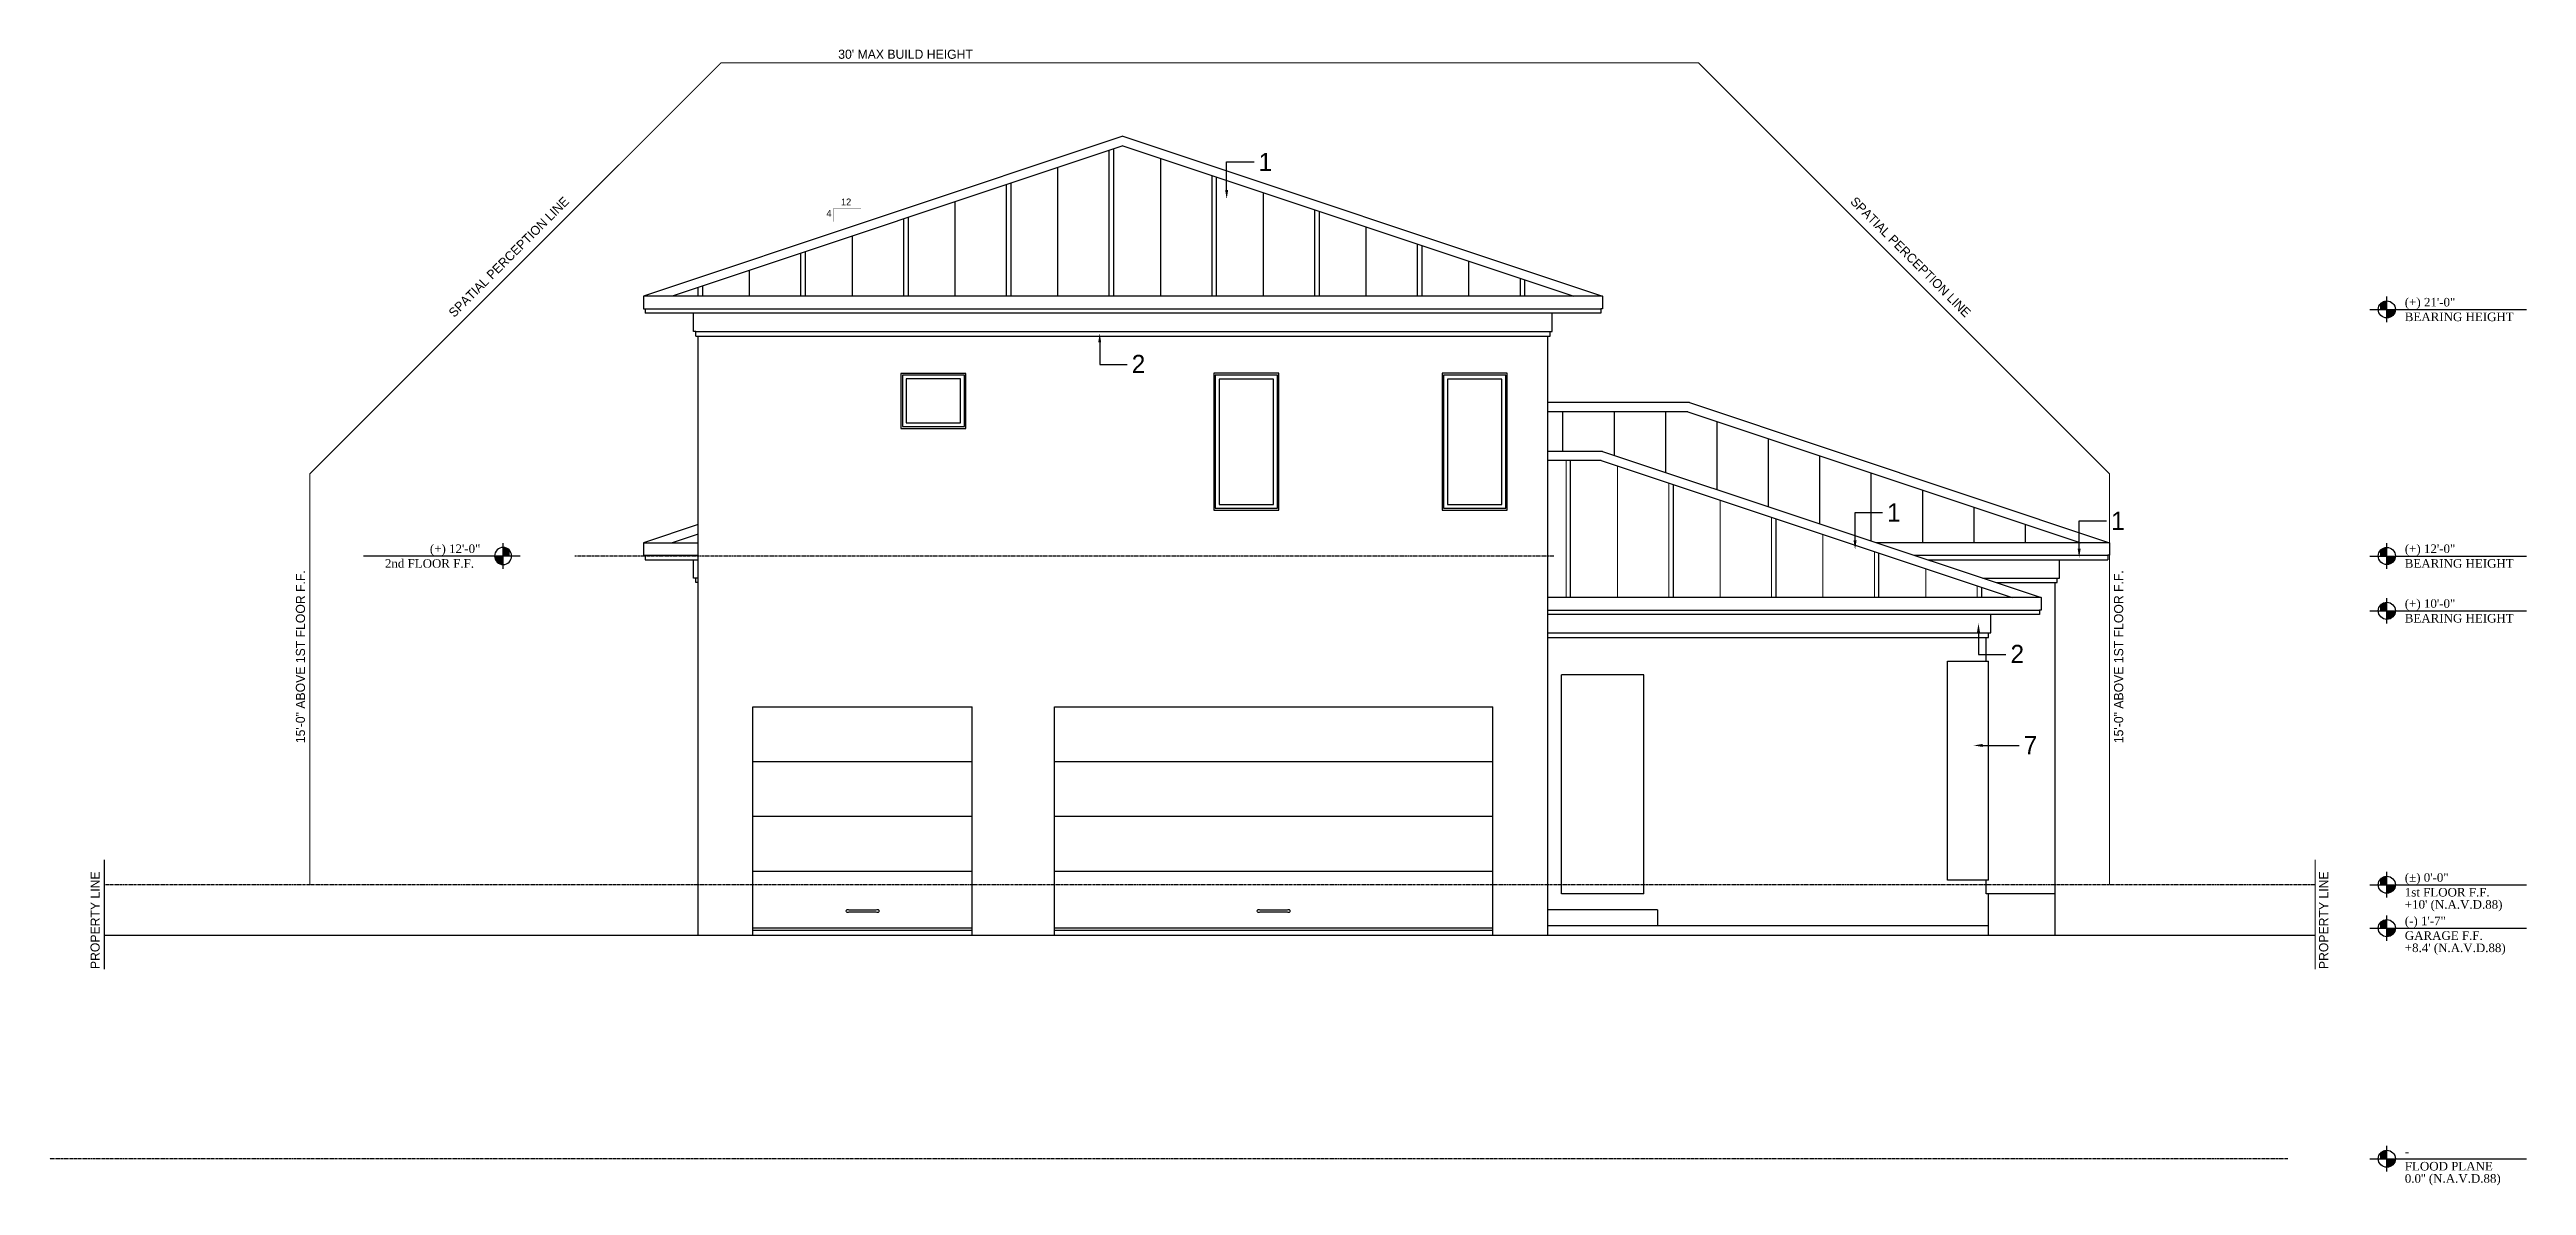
# Model space of a CAD drawing. Header units: inches. Extents: x 0 to 22102, y -19958 to 0.
# Drawn here: x 16035 to 17120, y -8508 to -8011 of the extents above; entities that cross this region are included whole.
import ezdxf
from ezdxf import colors
from ezdxf.entities.mleader import LeaderData, LeaderLine
from ezdxf.enums import TextEntityAlignment as Align
from ezdxf.math import Vec2, Vec3

# ---------------------------------------------------------------- set-up
doc = ezdxf.new("R2010")
doc.units = ezdxf.units.IN
doc.header["$MEASUREMENT"] = 0
doc.linetypes.add('CENTER', pattern=[2, 1.25, -0.25, 0.25, -0.25])
doc.linetypes.add('PHANTOM2', pattern=[1.25, 0.625, -0.125, 0.125, -0.125, 0.125, -0.125])
doc.layers.add('1', color=1, linetype='Continuous', lineweight=0)
for name, color, linetype in [('2', 2, 'Continuous'), ('3', 3, 'Continuous'), ('4', 4, 'Continuous'), ('5', 5, 'Continuous'), ('6', 6, 'Continuous'), ('8', 8, 'Continuous'), ('9', 9, 'Continuous'), ('ELEVATION NOTES', 1, 'Continuous'), ('FINISHED FLOOR', 5, 'CENTER'), ('KEY', 3, 'Continuous'), ('NOTES', 1, 'Continuous'), ('SPATIAL PERCEPTION LINE', 8, 'PHANTOM2')]:
    doc.layers.add(name, color=color, linetype=linetype)
doc.styles.add('ARCHITXT', font='BOOKOS.TTF', dxfattribs={"height": 0.078125})

msp = doc.modelspace()

# ---------------------------------------------------------------- texts
at = {"layer": 'NOTES', "insert": (16375.44943, -8076.13523), "char_height": 3, "attachment_point": 1}
msp.add_mtext_dynamic_manual_height_columns('\\pxsm1,qr;12\\P\\pq*;4', width=10.8630921, gutter_width=1, heights=[0], dxfattribs=at)
at = {"layer": 'SPATIAL PERCEPTION LINE', "char_height": 4}
for s, width, insert, attachment_point, rotation in [("30' MAX BUILD HEIGHT", 83.0984832, (16439.60348, -8010.92879), 3, 359.99417832), ('SPATIAL PERCEPTION LINE', 83.0984832, (16260.28259, -8074.97948), 3, 45), ('SPATIAL PERCEPTION LINE', 83.0984832, (16826.30828, -8074.97948), 1, 315), ('15\'-0" ABOVE 1ST FLOOR F.F.', 98.3294305, (16147.21229, -8314.67289), 7, 90), ('15\'-0" ABOVE 1ST FLOOR F.F.', 98.3294305, (16943.30835, -8314.67289), 7, 90), ('PROPERTY LINE', 98.3294305, (16053.23755, -8413.62807), 1, 90), ('PROPERTY LINE', 98.3294305, (17029.0175, -8413.62807), 1, 90)]:
    msp.add_mtext_dynamic_manual_height_columns(s, width=width, gutter_width=0.3125, heights=[0], dxfattribs=dict(at, insert=insert, attachment_point=attachment_point, rotation=rotation))

# ---------------------------------------------------------------- blocks, each defined once
blk = doc.blocks.new('ELEVATION NOTE')
for p, q in [((0, 0), (13, 0)), ((4.7, 0), (4.7, 2.7)), ((5.1, 0), (5.1, 3)), ((5.5, 0), (5.5, 3.2)), ((5.9, 0), (5.9, 3.4)), ((6.2, 0), (6.2, 3.6)), ((6.6, 0), (6.6, 3.7)), ((7, 0), (7, 3.7)), ((7.4, -5.6), (7.4, 5.6)), ((7.7, 0), (68.5, 0)), ((7.7, 0), (7.7, -3.7)), ((8.1, 0), (8.1, -3.7)), ((8.5, 0), (8.5, -3.6)), ((8.9, 0), (8.9, -3.4)), ((9.2, 0), (9.2, -3.2)), ((9.6, 0), (9.6, -3)), ((10, 0), (10, -2.7)), ((10.4, 0), (10.4, -2.2)), ((10.7, 0), (10.7, -1.6)), ((11.1, 0), (11.1, 0))]:
    blk.add_line(p, q)
blk.add_circle((7.4, 0), 3.74)
at = {"style": 'ARCHITXT'}
for p in [(15.3, 10), (15.3, 5.1)]:
    blk.add_attdef('XX', text='', height=3.75, dxfattribs=at).set_placement(p, align=Align.TOP_LEFT)
for p in [(15.3, -6.3), (15.3, -11.6)]:
    blk.add_attdef('XX', text='', height=3.75, dxfattribs=at).set_placement(p, align=Align.BOTTOM_LEFT)
blk = doc.blocks.new('CW12')
for p, q in [((28.4, 24.1), (0, 24.1)), ((0, 24.1), (0, 0)), ((28.4, 0), (28.4, 24.1)), ((0, 0), (28.4, 0))]:
    blk.add_line(p, q)
at = {"color": 5}
for p, q in [((27.8, 23.3), (0.6, 23.3)), ((0.6, 23.3), (0.6, 0.8)), ((27.8, 0.8), (27.8, 23.3)), ((26.1, 21.7), (2.3, 21.7)), ((2.3, 21.7), (2.3, 2.5)), ((26.1, 2.5), (26.1, 21.7)), ((0.6, 0.8), (27.8, 0.8)), ((2.3, 2.5), (26.1, 2.5))]:
    blk.add_line(p, q, dxfattribs=at)
blk = doc.blocks.new('CW15')
for p, q in [((28.4, 59.9), (0, 59.9)), ((0, 59.9), (0, 0)), ((28.4, 0), (28.4, 59.9)), ((0, 0), (28.4, 0))]:
    blk.add_line(p, q)
at = {"color": 5}
for p, q in [((27.8, 59.1), (0.6, 59.1)), ((0.6, 59.1), (0.6, 0.8)), ((26.1, 57.4), (2.3, 57.4)), ((2.3, 57.4), (2.3, 2.5)), ((26.1, 2.5), (26.1, 57.4)), ((27.8, 0.8), (27.8, 59.1)), ((0.6, 0.8), (27.8, 0.8)), ((2.3, 2.5), (26.1, 2.5))]:
    blk.add_line(p, q, dxfattribs=at)

# ---------------------------------------------------------------- hatches: boundary and pattern name
at = {"layer": '1'}
h = msp.add_hatch(dxfattribs=at)
h.set_pattern_fill('ANSI31', color=256, scale=180, angle=45)
h.set_pattern_definition([(90, (16789.295, -8213.75), (-22.5, 0), [])])
h.paths.add_polyline_path([(16714.64633, -8190.86785), (16691.29544, -8190.86785), (16691.29544, -8250.86785), (16894.64633, -8250.86785)])
at = {"layer": '2'}
h = msp.add_hatch(dxfattribs=at)
h.set_pattern_fill('ANSI31', color=256, scale=180, angle=45)
h.set_pattern_definition([(90, (16409.295, -8081.084), (-22.5, 0), [])])
h.paths.add_polyline_path([(16505.29544, -8053.08422), (16307.94455, -8118.86785), (16702.64633, -8118.86785)])
h = msp.add_hatch(dxfattribs=at)
h.set_pattern_fill('ANSI31', color=256, scale=360, angle=45)
h.set_pattern_definition([(90, (16791.295, -8213.75), (-45, 0), [])])
h.paths.add_polyline_path([(16714.64633, -8190.86785), (16691.29544, -8190.86785), (16691.29544, -8250.86785), (16894.64633, -8250.86785)])
at = {"layer": '3'}
h = msp.add_hatch(dxfattribs=at)
h.set_pattern_fill('ANSI31', color=256, scale=360, angle=45)
h.set_pattern_definition([(90, (16411.295, -8081.084), (-45, 0), [])])
h.paths.add_polyline_path([(16505.29544, -8053.08422), (16307.94455, -8118.86785), (16702.64633, -8118.86785)])
at = {"layer": '9'}
h = msp.add_hatch(dxfattribs=at)
h.set_pattern_fill('ANSI31', color=256, scale=180, angle=45)
h.set_pattern_definition([(90, (16877.945, -8210.868), (-22.5, 0), [])])
h.paths.add_polyline_path([(16752.64633, -8169.53452), (16691.29544, -8169.53452), (16691.29544, -8167.53452), (16685.29544, -8167.53452), (16691.29544, -8186.86785), (16715.29544, -8186.86785), (16835.29544, -8226.86785), (16924.64633, -8226.86785)])

# ---------------------------------------------------------------- linework, layer by layer
msp.add_line((16059.29544, -8398.69703), (17027.29544, -8398.69703))
at = {"layer": '2'}
for q in [(16691.29544, -8190.86785), (16894.64633, -8250.86785)]:
    msp.add_line((16714.64633, -8190.86785), q, dxfattribs=at)
at = {"layer": '3'}
for q in [(16307.94455, -8118.86785), (16702.64633, -8118.86785)]:
    msp.add_line((16505.29544, -8053.08422), q, dxfattribs=at)
at = {"layer": '4'}
for p, q in [((16715.29544, -8186.86785), (16691.29544, -8186.86785)), ((16715.29544, -8186.86785), (16907.29544, -8250.86785)), ((16907.29544, -8250.86785), (16691.29544, -8250.86785)), ((16907.29544, -8250.86785), (16907.29544, -8256.36785)), ((16906.54544, -8258.36785), (16691.29544, -8258.36785)), ((16885.29544, -8266.36785), (16885.29544, -8258.36785)), ((16907.29544, -8256.36785), (16906.54544, -8256.36785)), ((16906.54544, -8256.36785), (16906.54544, -8258.36785)), ((16691.29544, -8268.36785), (16884.29544, -8268.36785)), ((16883.29544, -8278.69703), (16883.29544, -8268.36785)), ((16884.29544, -8266.36785), (16885.29544, -8266.36785)), ((16884.29544, -8268.36785), (16884.29544, -8266.36785)), ((16733.29544, -8284.69703), (16697.29544, -8284.69703)), ((16697.29544, -8380.69703), (16697.29544, -8284.69703)), ((16733.29544, -8380.69703), (16733.29544, -8284.69703)), ((16866.29544, -8278.69703), (16884.29544, -8278.69703)), ((16866.29544, -8374.69703), (16866.29544, -8278.69703)), ((16884.29544, -8374.69703), (16884.29544, -8278.69703)), ((16733.29544, -8380.69703), (16697.29544, -8380.69703)), ((16884.29544, -8374.69703), (16866.29544, -8374.69703)), ((16883.29544, -8380.69703), (16883.29544, -8374.69703)), ((16884.29544, -8380.69703), (16883.29544, -8380.69703)), ((16884.29544, -8398.69703), (16884.29544, -8380.69703)), ((16739.29544, -8387.69703), (16691.29544, -8387.69703)), ((16739.29544, -8387.69703), (16739.29544, -8394.69703)), ((16884.29544, -8394.69703), (16691.29544, -8394.69703))]:
    msp.add_line(p, q, dxfattribs=at)
at = {"layer": '5'}
for p, q in [((16296.04544, -8124.36785), (16714.54544, -8124.36785)), ((16318.29544, -8134.36785), (16692.29544, -8134.36785)), ((16691.29544, -8256.36785), (16906.54544, -8256.36785)), ((16691.29544, -8266.36785), (16884.29544, -8266.36785))]:
    msp.add_line(p, q, dxfattribs=at)
at = {"layer": '6'}
for p, q in [((16505.29544, -8048.86785), (16295.29544, -8118.86785)), ((16505.29544, -8048.86785), (16715.29544, -8118.86785)), ((16295.29544, -8118.86785), (16295.29544, -8124.36785)), ((16715.29544, -8118.86785), (16295.29544, -8118.86785)), ((16715.29544, -8118.86785), (16715.29544, -8124.36785)), ((16295.29544, -8124.36785), (16296.04544, -8124.36785)), ((16296.04544, -8124.36785), (16296.04544, -8126.36785)), ((16714.54544, -8126.36785), (16296.04544, -8126.36785)), ((16317.29544, -8134.36785), (16317.29544, -8126.36785)), ((16693.29544, -8134.36785), (16693.29544, -8126.36785)), ((16715.29544, -8124.36785), (16714.54544, -8124.36785)), ((16714.54544, -8124.36785), (16714.54544, -8126.36785)), ((16318.29544, -8134.36785), (16317.29544, -8134.36785)), ((16318.29544, -8136.36785), (16318.29544, -8134.36785)), ((16318.29544, -8136.36785), (16692.29544, -8136.36785)), ((16319.29544, -8398.69703), (16319.29544, -8136.36785)), ((16691.29544, -8398.69703), (16691.29544, -8136.36785)), ((16692.29544, -8134.36785), (16693.29544, -8134.36785)), ((16692.29544, -8136.36785), (16692.29544, -8134.36785)), ((16343.29544, -8398.69703), (16343.29544, -8298.69703)), ((16343.29544, -8298.69703), (16439.29544, -8298.69703)), ((16439.29544, -8398.69703), (16439.29544, -8298.69703)), ((16475.29544, -8398.69703), (16475.29544, -8298.69703)), ((16475.29544, -8298.69703), (16667.29544, -8298.69703)), ((16667.29544, -8398.69703), (16667.29544, -8298.69703)), ((16439.29544, -8395.69703), (16343.29544, -8395.69703)), ((16439.29544, -8396.69703), (16343.29544, -8396.69703)), ((16667.29544, -8395.69703), (16475.29544, -8395.69703)), ((16667.29544, -8396.69703), (16475.29544, -8396.69703))]:
    msp.add_line(p, q, dxfattribs=at)
at = {"layer": '8'}
for p, q in [((16753.29544, -8165.53452), (16691.29544, -8165.53452)), ((16753.29544, -8165.53452), (16937.29544, -8226.86785)), ((16752.64633, -8169.53452), (16691.29544, -8169.53452)), ((16752.64633, -8169.53452), (16924.64633, -8226.86785)), ((16319.29544, -8218.86785), (16295.29544, -8226.86785)), ((16295.29544, -8226.86785), (16295.29544, -8232.36785)), ((16295.29544, -8226.86785), (16319.29544, -8226.86785)), ((16319.29544, -8223.08422), (16307.94455, -8226.86785)), ((16937.29544, -8226.86785), (16835.29544, -8226.86785)), ((16937.29544, -8226.86785), (16937.29544, -8232.36785)), ((16295.29544, -8232.36785), (16296.04544, -8232.36785)), ((16295.29544, -8232.36785), (16319.29544, -8232.36785)), ((16296.04544, -8232.36785), (16296.04544, -8234.36785)), ((16296.04544, -8234.36785), (16319.29544, -8234.36785)), ((16317.29544, -8242.36785), (16317.29544, -8234.36785)), ((16318.29544, -8242.36785), (16317.29544, -8242.36785)), ((16319.29544, -8242.36785), (16318.29544, -8242.36785)), ((16318.29544, -8244.36785), (16318.29544, -8242.36785)), ((16857.79544, -8234.36785), (16936.54544, -8234.36785)), ((16914.29544, -8242.36785), (16915.29544, -8242.36785)), ((16914.29544, -8244.36785), (16914.29544, -8242.36785)), ((16915.29544, -8242.36785), (16915.29544, -8234.36785)), ((16937.29544, -8232.36785), (16936.54544, -8232.36785)), ((16936.54544, -8232.36785), (16936.54544, -8234.36785)), ((16319.29544, -8244.36785), (16318.29544, -8244.36785)), ((16887.79544, -8244.36785), (16914.29544, -8244.36785)), ((16913.29544, -8244.36785), (16913.29544, -8398.69703)), ((16343.29544, -8322.69703), (16439.29544, -8322.69703)), ((16475.29544, -8322.69703), (16667.29544, -8322.69703)), ((16343.29544, -8346.69703), (16439.29544, -8346.69703)), ((16475.29544, -8346.69703), (16667.29544, -8346.69703)), ((16343.29544, -8370.69703), (16439.29544, -8370.69703)), ((16475.29544, -8370.69703), (16667.29544, -8370.69703)), ((16913.29544, -8380.69703), (16884.29544, -8380.69703))]:
    msp.add_line(p, q, dxfattribs=at)
for points in [[(16385.29544, -8387.69703), (16397.29544, -8387.69703, -2.4142135624), (16397.29544, -8388.69703), (16385.29544, -8388.69703, -2.4142135624)], [(16565.29544, -8387.69703), (16577.29544, -8387.69703, -2.4142135624), (16577.29544, -8388.69703), (16565.29544, -8388.69703, -2.4142135624)]]:
    msp.add_lwpolyline(points, format="xyb", close=True, dxfattribs=at)
at = {"layer": '9'}
for p, q in [((16851.79544, -8232.36785), (16936.54544, -8232.36785)), ((16881.79544, -8242.36785), (16914.29544, -8242.36785))]:
    msp.add_line(p, q, dxfattribs=at)
at = {"layer": 'FINISHED FLOOR'}
for p, q in [((16693.95141, -8232.69703), (16265.29544, -8232.69703)), ((17027.29544, -8376.69703), (16059.29544, -8376.69703)), ((17015.29544, -8496.69703), (16035.29544, -8496.69703))]:
    msp.add_line(p, q, dxfattribs=at)
at = {"layer": 'NOTES', "color": 5, "const_width": 0.125}
msp.add_lwpolyline([(16378.66911, -8086.32051), (16378.66911, -8080.32051), (16390.66911, -8080.32051)], dxfattribs=at)
at = {"layer": 'SPATIAL PERCEPTION LINE', "const_width": 0.5}
for points in [[(16937.29544, -8376.69703), (16937.29544, -8196.69703), (16757.29544, -8016.69703), (16329.29544, -8016.69703), (16149.29544, -8196.69703), (16149.29544, -8376.69703)], [(16059.29544, -8413.69703), (16059.29544, -8365.69703)], [(17027.29544, -8413.69703), (17027.29544, -8365.69703)]]:
    msp.add_lwpolyline(points, dxfattribs=at)

# ---------------------------------------------------------------- block references
at = {"layer": '6'}
for name, p in [('CW12', (16408.10794, -8176.82203)), ('CW15', (16545.10794, -8212.57203)), ('CW15', (16645.10794, -8212.57203))]:
    msp.add_blockref(name, p, dxfattribs=at)
at = {"layer": 'ELEVATION NOTES'}
ref = msp.add_blockref('ELEVATION NOTE', (17051.29544, -8124.69703), dxfattribs=at)
ref.add_attrib('XX', '(+) 21\'-0"', dxfattribs={"layer": '0', "height": 3.75, "style": 'ARCHITXT'}).set_placement((17066.55688, -8119.64501), align=Align.TOP_LEFT)
ref.add_attrib('XX', 'BEARING HEIGHT', dxfattribs={"layer": '0', "height": 3.75, "style": 'ARCHITXT'}).set_placement((17066.55688, -8130.95151), align=Align.BOTTOM_LEFT)
ref = msp.add_blockref('ELEVATION NOTE', (16241.29544, -8232.69703), dxfattribs=dict(at, xscale=-1))
ref.add_attrib('XX', '(+) 12\'-0"', dxfattribs={"layer": '0', "height": 3.75, "style": 'ARCHITXT'}).set_placement((16201.84045, -8227.64501), align=Align.TOP_LEFT)
ref.add_attrib('XX', '2nd FLOOR F.F.', dxfattribs={"layer": '0', "height": 3.75, "style": 'ARCHITXT'}).set_placement((16182.14959, -8238.95151), align=Align.BOTTOM_LEFT)
ref = msp.add_blockref('ELEVATION NOTE', (17051.29544, -8232.69703), dxfattribs=at)
ref.add_attrib('XX', '(+) 12\'-0"', dxfattribs={"layer": '0', "height": 3.75, "style": 'ARCHITXT'}).set_placement((17066.55688, -8227.64501), align=Align.TOP_LEFT)
ref.add_attrib('XX', 'BEARING HEIGHT', dxfattribs={"layer": '0', "height": 3.75, "style": 'ARCHITXT'}).set_placement((17066.55688, -8238.95151), align=Align.BOTTOM_LEFT)
ref = msp.add_blockref('ELEVATION NOTE', (17051.29544, -8256.69703), dxfattribs=at)
ref.add_attrib('XX', '(+) 10\'-0"', dxfattribs={"layer": '0', "height": 3.75, "style": 'ARCHITXT'}).set_placement((17066.55688, -8251.64501), align=Align.TOP_LEFT)
ref.add_attrib('XX', 'BEARING HEIGHT', dxfattribs={"layer": '0', "height": 3.75, "style": 'ARCHITXT'}).set_placement((17066.55688, -8262.95151), align=Align.BOTTOM_LEFT)
ref = msp.add_blockref('ELEVATION NOTE', (17051.29544, -8376.69703), dxfattribs=at)
ref.add_attrib('XX', '(%%p) 0\'-0"', dxfattribs={"layer": '0', "height": 3.75, "style": 'ARCHITXT'}).set_placement((17066.55688, -8371.64501), align=Align.TOP_LEFT)
ref.add_attrib('XX', '1st FLOOR F.F.', dxfattribs={"layer": '0', "height": 3.75, "style": 'ARCHITXT'}).set_placement((17066.55688, -8382.95151), align=Align.BOTTOM_LEFT)
ref.add_attrib('XX', "+10' (N.A.V.D.88)", dxfattribs={"layer": '0', "height": 3.75, "style": 'ARCHITXT'}).set_placement((17066.55688, -8388.30532), align=Align.BOTTOM_LEFT)
ref = msp.add_blockref('ELEVATION NOTE', (17051.29544, -8395.69703), dxfattribs=at)
ref.add_attrib('XX', '(-) 1\'-7"', dxfattribs={"layer": '0', "height": 3.75, "style": 'ARCHITXT'}).set_placement((17066.55688, -8390.64501), align=Align.TOP_LEFT)
ref.add_attrib('XX', 'GARAGE F.F.', dxfattribs={"layer": '0', "height": 3.75, "style": 'ARCHITXT'}).set_placement((17066.55688, -8401.95151), align=Align.BOTTOM_LEFT)
ref.add_attrib('XX', "+8.4' (N.A.V.D.88)", dxfattribs={"layer": '0', "height": 3.75, "style": 'ARCHITXT'}).set_placement((17066.55688, -8407.30532), align=Align.BOTTOM_LEFT)
ref = msp.add_blockref('ELEVATION NOTE', (17051.29544, -8496.69703), dxfattribs=at)
ref.add_attrib('XX', '-', dxfattribs={"layer": '0', "height": 3.75, "style": 'ARCHITXT'}).set_placement((17066.55688, -8491.64501), align=Align.TOP_LEFT)
ref.add_attrib('XX', 'FLOOD PLANE', dxfattribs={"layer": '0', "height": 3.75, "style": 'ARCHITXT'}).set_placement((17066.55688, -8502.95151), align=Align.BOTTOM_LEFT)
ref.add_attrib('XX', "0.0'' (N.A.V.D.88)", dxfattribs={"layer": '0', "height": 3.75, "style": 'ARCHITXT'}).set_placement((17066.55688, -8508.30532), align=Align.BOTTOM_LEFT)

msp.set_redraw_order([(e.dxf.handle, doc.entitydb.next_handle()) for e in msp.query("TEXT MTEXT ATTDEF DIMENSION ARC_DIMENSION")])  # texts and dimensions are drawn at this point

# ---------------------------------------------------------------- leaders
at = {"layer": 'KEY'}
ml = msp.add_multileader_mtext('Standard', dxfattribs=at)
ml.set_content('1', color=256)
ml.set_leader_properties()
ml.build(insert=Vec2(0, 0))
ml.multileader.update_dxf_attribs({"has_text_frame": 1, "text_left_attachment_type": 2, "text_right_attachment_type": 2, "dogleg_length": 12})
ctx = ml.context
ctx.base_point, ctx.char_height, ctx.plane_origin = Vec3(17631.94318, -8909.9939), 8, Vec3(17619.94318, -8934.14664)
ctx.left_attachment, ctx.right_attachment, ctx.text_align_type = 2, 2, 1
notes = []
notes.append((ctx, [(0, (0, 0, 0), (0, 0), (1, 0), 1, [])]))
ctx.mtext.insert, ctx.mtext.alignment, ctx.mtext.flow_direction = Vec3(17635.83279, -8905.9939), 2, 5
ml = msp.add_multileader_mtext('Standard', dxfattribs=at)
ml.set_content('4', color=256)
ml.set_leader_properties()
ml.build(insert=Vec2(0, 0))
ml.multileader.update_dxf_attribs({"has_text_frame": 1, "text_left_attachment_type": 2, "text_right_attachment_type": 2, "dogleg_length": 12})
ctx = ml.context
ctx.base_point, ctx.char_height, ctx.plane_origin = Vec3(17630.8163, -8981.9939), 8, Vec3(17616.92669, -9006.14664)
ctx.left_attachment, ctx.right_attachment, ctx.text_align_type = 2, 2, 1
notes.append((ctx, [(0, (0, 0, 0), (0, 0), (1, 0), 1, [])]))
ctx.mtext.insert, ctx.mtext.alignment, ctx.mtext.flow_direction = Vec3(17635.93315, -8977.9939), 2, 5
ml = msp.add_multileader_mtext('Standard', dxfattribs=at)
ml.set_content('5', color=256)
ml.set_leader_properties()
ml.build(insert=Vec2(0, 0))
ml.multileader.update_dxf_attribs({"has_text_frame": 1, "text_left_attachment_type": 2, "text_right_attachment_type": 2, "dogleg_length": 12})
ctx = ml.context
ctx.base_point, ctx.char_height, ctx.plane_origin = Vec3(17630.8163, -9006.20322), 8, Vec3(17616.92669, -9030.14664)
ctx.left_attachment, ctx.right_attachment, ctx.text_align_type = 2, 2, 1
notes.append((ctx, [(0, (0, 0, 0), (0, 0), (1, 0), 1, [])]))
ctx.mtext.insert, ctx.mtext.alignment, ctx.mtext.flow_direction = Vec3(17635.69802, -9001.9939), 2, 5
ml = msp.add_multileader_mtext('Standard', dxfattribs=at)
ml.set_content('6', color=256)
ml.set_leader_properties()
ml.build(insert=Vec2(0, 0))
ml.multileader.update_dxf_attribs({"has_text_frame": 1, "text_left_attachment_type": 2, "text_right_attachment_type": 2, "dogleg_length": 12})
ctx = ml.context
ctx.base_point, ctx.char_height, ctx.plane_origin = Vec3(17630.8163, -9030.13727), 8, Vec3(17616.92669, -9054.14664)
ctx.left_attachment, ctx.right_attachment, ctx.text_align_type = 2, 2, 1
notes.append((ctx, [(0, (0, 0, 0), (0, 0), (1, 0), 1, [])]))
ctx.mtext.insert, ctx.mtext.alignment, ctx.mtext.flow_direction = Vec3(17635.83279, -9025.9939), 2, 5
ml = msp.add_multileader_mtext('Standard', dxfattribs=at)
ml.set_content('7', color=256)
ml.set_leader_properties()
ml.build(insert=Vec2(0, 0))
ml.multileader.update_dxf_attribs({"has_text_frame": 1, "text_left_attachment_type": 2, "text_right_attachment_type": 2, "dogleg_length": 12})
ctx = ml.context
ctx.base_point, ctx.char_height, ctx.plane_origin = Vec3(17630.8163, -9054.14014), 8, Vec3(17616.92669, -9078.14664)
ctx.left_attachment, ctx.right_attachment, ctx.text_align_type = 2, 2, 1
notes.append((ctx, [(0, (0, 0, 0), (0, 0), (1, 0), 1, [])]))
ctx.mtext.insert, ctx.mtext.alignment, ctx.mtext.flow_direction = Vec3(17635.86146, -9049.9939), 2, 5
ml = msp.add_multileader_mtext('Standard', dxfattribs=at)
ml.set_content('8', color=256)
ml.set_leader_properties()
ml.build(insert=Vec2(0, 0))
ml.multileader.update_dxf_attribs({"has_text_frame": 1, "text_left_attachment_type": 2, "text_right_attachment_type": 2, "dogleg_length": 12})
ctx = ml.context
ctx.base_point, ctx.char_height, ctx.plane_origin = Vec3(17630.8163, -9078.13154), 8, Vec3(17616.92669, -9102.14664)
ctx.left_attachment, ctx.right_attachment, ctx.text_align_type = 2, 2, 1
notes.append((ctx, [(0, (0, 0, 0), (0, 0), (1, 0), 1, [])]))
ctx.mtext.insert, ctx.mtext.alignment, ctx.mtext.flow_direction = Vec3(17635.79838, -9073.9939), 2, 5
ml = msp.add_multileader_mtext('Standard', dxfattribs=at)
ml.set_content('9', color=256)
ml.set_leader_properties()
ml.build(insert=Vec2(0, 0))
ml.multileader.update_dxf_attribs({"has_text_frame": 1, "text_left_attachment_type": 2, "text_right_attachment_type": 2, "dogleg_length": 12})
ctx = ml.context
ctx.base_point, ctx.char_height, ctx.plane_origin = Vec3(17630.8163, -9102.13154), 8, Vec3(17616.92669, -9126.14664)
ctx.left_attachment, ctx.right_attachment, ctx.text_align_type = 2, 2, 1
notes.append((ctx, [(0, (0, 0, 0), (0, 0), (1, 0), 1, [])]))
ctx.mtext.insert, ctx.mtext.alignment, ctx.mtext.flow_direction = Vec3(17635.83279, -9097.9939), 2, 5
ml = msp.add_multileader_mtext('Standard', dxfattribs=at)
ml.set_content('10', color=256)
ml.set_leader_properties()
ml.build(insert=Vec2(0, 0))
ml.multileader.update_dxf_attribs({"has_text_frame": 1, "text_left_attachment_type": 2, "text_right_attachment_type": 2, "dogleg_length": 12})
ctx = ml.context
ctx.base_point, ctx.char_height, ctx.plane_origin = Vec3(17627.82849, -9126.13154), 8, Vec3(17613.93888, -9150.14664)
ctx.left_attachment, ctx.right_attachment, ctx.text_align_type = 2, 2, 1
notes.append((ctx, [(0, (0, 0, 0), (0, 0), (1, 0), 1, [])]))
ctx.mtext.insert, ctx.mtext.alignment, ctx.mtext.flow_direction = Vec3(17635.83279, -9121.9939), 2, 5
ml = msp.add_multileader_mtext('Standard', dxfattribs=at)
ml.set_content('2', color=256)
ml.set_leader_properties()
ml.build(insert=Vec2(0, 0))
ml.multileader.update_dxf_attribs({"has_text_frame": 1, "text_left_attachment_type": 2, "text_right_attachment_type": 2, "dogleg_length": 12})
ctx = ml.context
ctx.base_point, ctx.char_height, ctx.plane_origin = Vec3(17630.8163, -8934.20322), 8, Vec3(17616.92669, -8958.14664)
ctx.left_attachment, ctx.right_attachment, ctx.text_align_type = 2, 2, 1
notes.append((ctx, [(0, (0, 0, 0), (0, 0), (1, 0), 1, [])]))
ctx.mtext.insert, ctx.mtext.alignment, ctx.mtext.flow_direction = Vec3(17635.73243, -8929.9939), 2, 5
ml = msp.add_multileader_mtext('Standard', dxfattribs=at)
ml.set_content('3', color=256)
ml.set_leader_properties()
ml.build(insert=Vec2(0, 0))
ml.multileader.update_dxf_attribs({"has_text_frame": 1, "text_left_attachment_type": 2, "text_right_attachment_type": 2, "dogleg_length": 12})
ctx = ml.context
ctx.base_point, ctx.char_height, ctx.plane_origin = Vec3(17630.8163, -8958.13154), 8, Vec3(17616.92669, -8982.14664)
ctx.left_attachment, ctx.right_attachment, ctx.text_align_type = 2, 2, 1
notes.append((ctx, [(0, (0, 0, 0), (0, 0), (1, 0), 1, [])]))
ctx.mtext.insert, ctx.mtext.alignment, ctx.mtext.flow_direction = Vec3(17635.77544, -8953.9939), 2, 5
ml = msp.add_multileader_mtext('Standard', dxfattribs=at)
ml.set_content('1', color=256)
ml.set_leader_properties()
ml.build(insert=Vec2(0, 0))
ml.multileader.update_dxf_attribs({"has_text_frame": 1, "text_left_attachment_type": 2, "text_right_attachment_type": 2, "dogleg_length": 12})
ctx = ml.context
ctx.base_point, ctx.char_height, ctx.plane_origin = Vec3(16562.69861, -8060.12164), 8, Vec3(16550.69861, -8072.34104)
ctx.left_attachment, ctx.right_attachment = 2, 2
notes.append((ctx, [(0, (1, 1, 0), (16550.69861, -8060.12164), (1, 0), 12, [(0, [(16550.69861, -8076.34104)], 0, [])])]))
ctx.mtext.insert, ctx.mtext.flow_direction = Vec3(16564.69861, -8056.12164), 5
ml = msp.add_multileader_mtext('Standard', dxfattribs=at)
ml.set_content('2', color=256)
ml.set_leader_properties()
ml.build(insert=Vec2(0, 0))
ml.multileader.update_dxf_attribs({"has_text_frame": 1, "text_left_attachment_type": 2, "text_right_attachment_type": 2, "dogleg_length": 12})
ctx = ml.context
ctx.base_point, ctx.char_height, ctx.plane_origin = Vec3(16507.11272, -8148.81176), 8, Vec3(16495.11272, -8161.03115)
ctx.left_attachment, ctx.right_attachment = 2, 2
notes.append((ctx, [(0, (1, 1, 0), (16495.11272, -8148.81176), (1, 0), 12, [(0, [(16495.11272, -8135.16351)], 0, [])])]))
ctx.mtext.insert, ctx.mtext.flow_direction = Vec3(16509.11272, -8144.60244), 5
ml = msp.add_multileader_mtext('Standard', dxfattribs=at)
ml.set_content('1', color=256)
ml.set_leader_properties()
ml.build(insert=Vec2(0, 0))
ml.multileader.update_dxf_attribs({"has_text_frame": 1, "text_left_attachment_type": 2, "text_right_attachment_type": 2, "dogleg_length": 12})
ctx = ml.context
ctx.base_point, ctx.char_height, ctx.plane_origin = Vec3(16837.86573, -8213.64619), 8, Vec3(16825.86573, -8237.86559)
ctx.left_attachment, ctx.right_attachment = 2, 2
notes.append((ctx, [(0, (1, 1, 0), (16825.86573, -8213.64619), (1, 0), 12, [(0, [(16825.86573, -8229.86559)], 0, [])])]))
ctx.mtext.insert, ctx.mtext.flow_direction = Vec3(16839.86573, -8209.64619), 5
ml = msp.add_multileader_mtext('Standard', dxfattribs=at)
ml.set_content('1', color=256)
ml.set_leader_properties()
ml.build(insert=Vec2(0, 0))
ml.multileader.update_dxf_attribs({"has_text_frame": 1, "text_left_attachment_type": 2, "text_right_attachment_type": 2, "dogleg_length": 12})
ctx = ml.context
ctx.base_point, ctx.char_height, ctx.plane_origin = Vec3(16935.96734, -8217.27049), 8, Vec3(16923.96734, -8233.48989)
ctx.left_attachment, ctx.right_attachment = 2, 2
notes.append((ctx, [(0, (1, 1, 0), (16923.96734, -8217.27049), (1, 0), 12, [(0, [(16923.96734, -8233.48989)], 0, [])])]))
ctx.mtext.insert, ctx.mtext.flow_direction = Vec3(16937.96734, -8213.27049), 5
ml = msp.add_multileader_mtext('Standard', dxfattribs=at)
ml.set_content('2', color=256)
ml.set_leader_properties()
ml.build(insert=Vec2(0, 0))
ml.multileader.update_dxf_attribs({"has_text_frame": 1, "text_left_attachment_type": 2, "text_right_attachment_type": 2, "dogleg_length": 12})
ctx = ml.context
ctx.base_point, ctx.char_height, ctx.plane_origin = Vec3(16891.89572, -8275.82216), 8, Vec3(16879.89572, -8300.04155)
ctx.left_attachment, ctx.right_attachment = 2, 2
notes.append((ctx, [(0, (1, 1, 0), (16879.89572, -8275.82216), (1, 0), 12, [(0, [(16879.89572, -8262.17391)], 0, [])])]))
ctx.mtext.insert, ctx.mtext.flow_direction = Vec3(16893.89572, -8271.61284), 5
ml = msp.add_multileader_mtext('Standard', dxfattribs=at)
ml.set_content('7', color=256)
ml.set_leader_properties()
ml.build(insert=Vec2(0, 0))
ml.multileader.update_dxf_attribs({"has_text_frame": 1, "text_left_attachment_type": 2, "text_right_attachment_type": 2, "dogleg_length": 12})
ctx = ml.context
ctx.base_point, ctx.char_height, ctx.plane_origin = Vec3(16897.67312, -8315.67536), 8, Vec3(16884.20667, -8331.89476)
ctx.left_attachment, ctx.right_attachment = 2, 2
notes.append((ctx, [(0, (1, 1, 0), (16896.20667, -8315.67536), (1, 0), 1.46646, [(0, [(16877.73605, -8315.67536)], 0, [])])]))
ctx.mtext.insert, ctx.mtext.flow_direction = Vec3(16899.67312, -8311.52913), 5
for ctx, leaders in notes:
    for number, flags, end, landing, length, lines in leaders:
        leader = LeaderData()
        leader.index, (leader.has_last_leader_line, leader.has_dogleg_vector, leader.attachment_direction) = number, flags
        leader.last_leader_point, leader.dogleg_vector, leader.dogleg_length = Vec3(end), Vec3(landing), length
        for number, points, colour, breaks in lines:
            line = LeaderLine()
            line.index, line.vertices, line.color, line.breaks = number, Vec3.list(points), colors.encode_raw_color(colour), breaks
            leader.lines.append(line)
        ctx.leaders.append(leader)

doc.saveas('drawing.dxf')
